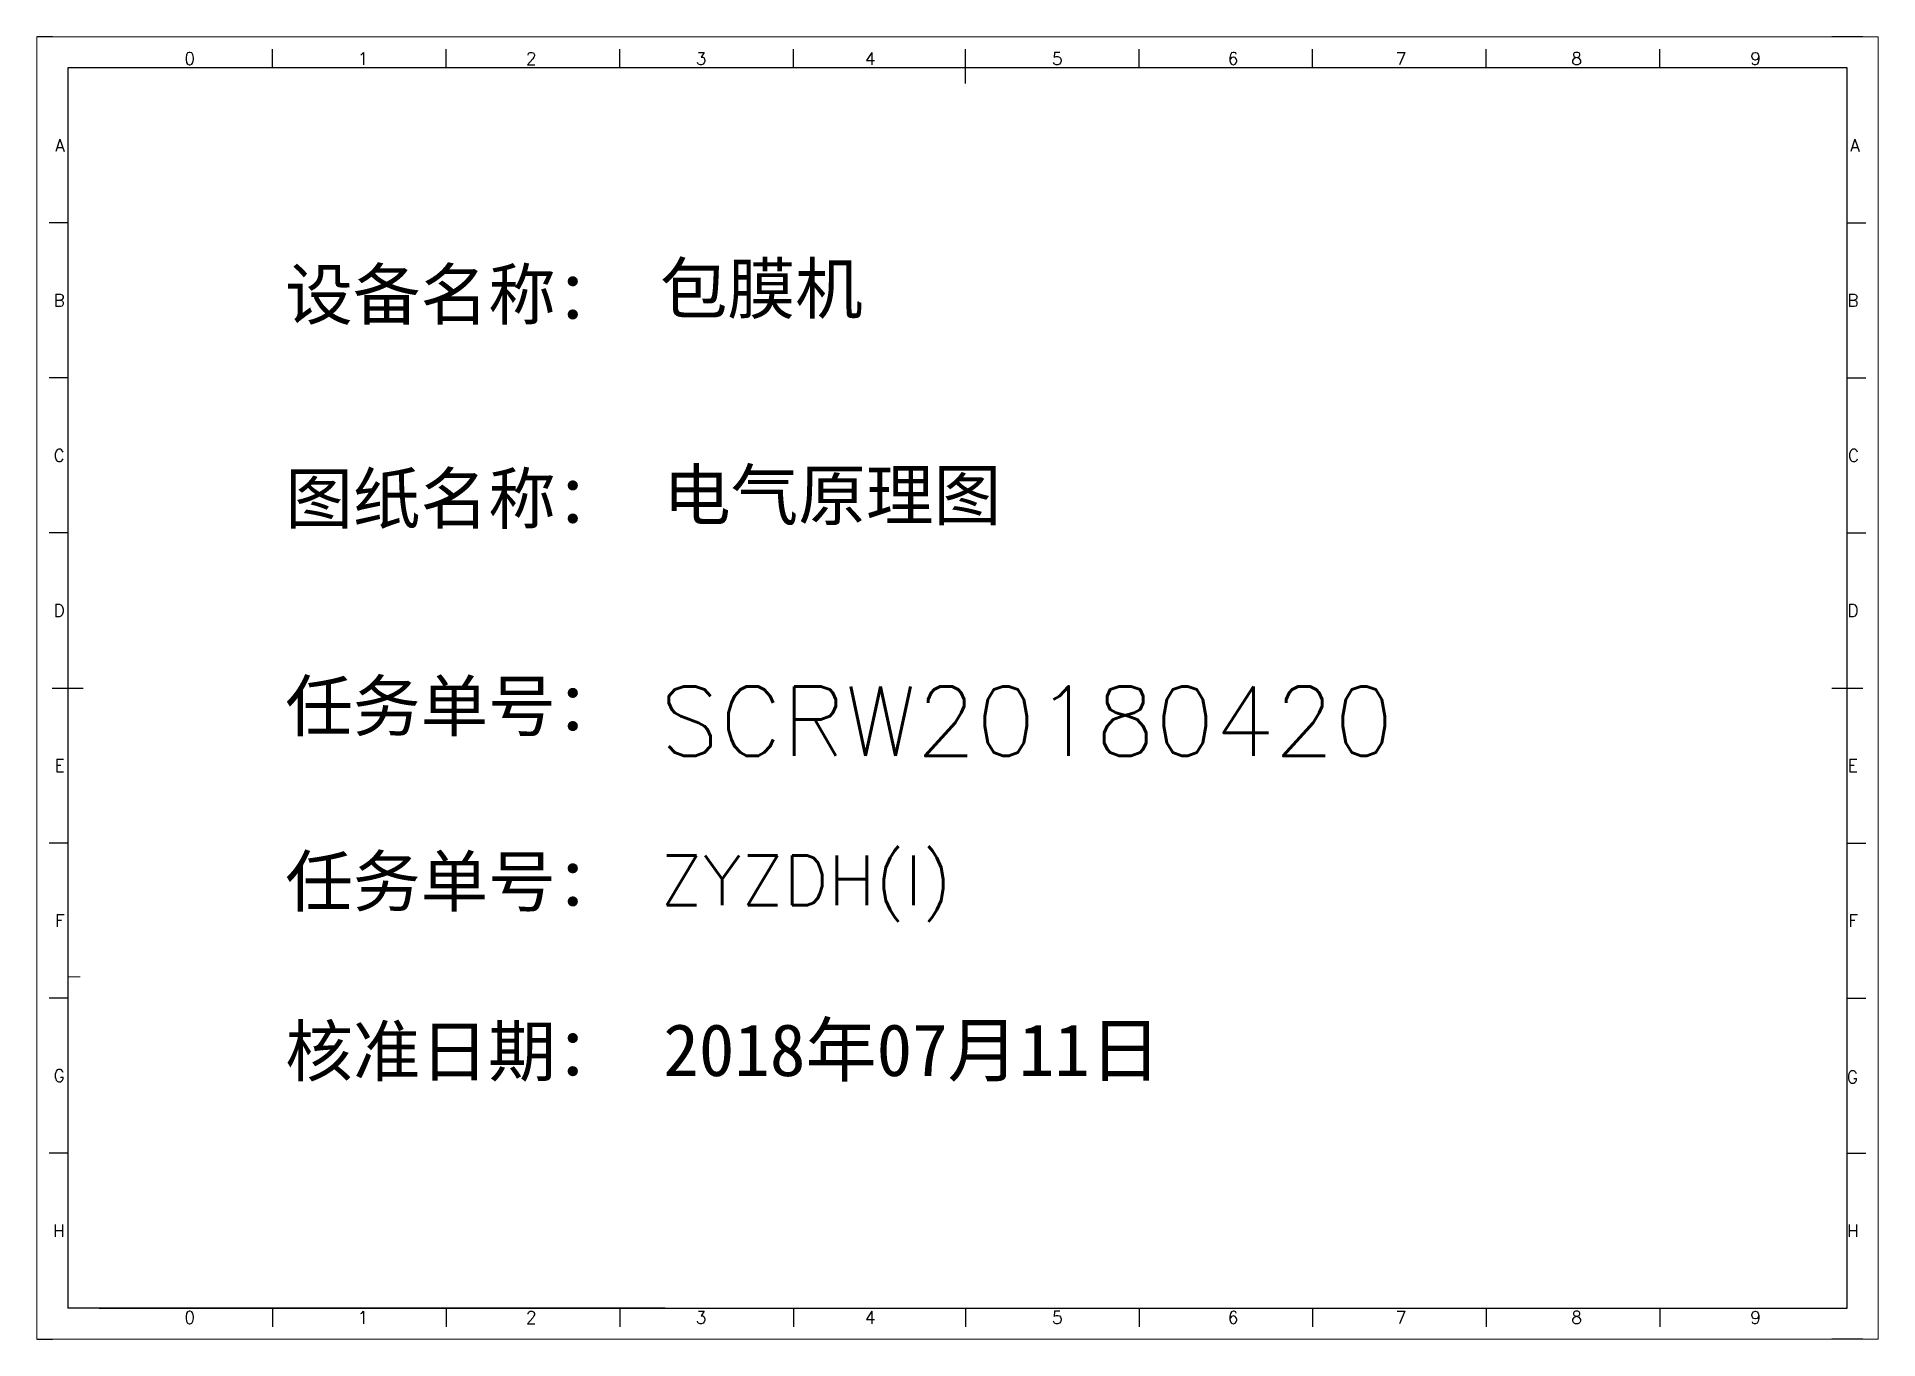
# Model space of a CAD drawing. Extents: x 49673 to 52330, y -5620 to -4375.
# Drawn here: x 49675.4 to 49972.4, y -4584.8 to -4374.8 of the extents above; entities that cross this region are included whole.
import ezdxf
from ezdxf.enums import TextEntityAlignment as Align

# ---------------------------------------------------------------- set-up
doc = ezdxf.new("R2010")
doc.units = 0
doc.header["$MEASUREMENT"] = 0
doc.layers.add('AE_BOR', color=1, linetype='Continuous')
doc.layers.add('电气图内容', color=7, linetype='Continuous')
doc.styles.get("Standard").update_dxf_attribs({"font": 'txt.shx'})
doc.styles.add('WD', font='simplex.shx', dxfattribs={"bigfont": 'gbcbig.shx'})

msp = doc.modelspace()

# ---------------------------------------------------------------- texts
at = {"color": 3, "lineweight": 211, "insert": (49776.38, -4444.68), "char_height": 8, "width": 103.4463, "attachment_point": 1}
msp.add_mtext('{\\fSimSun|b1|i0|c134|p2;\\C256;电气原理图}', dxfattribs=at)
at = {"layer": 'AE_BOR', "style": 'WD'}
for s, p in [('0', (49700.05, -4379.3)), ('1', (49727.98, -4379.3)), ('2', (49755.13, -4379.3)), ('3', (49782.53, -4379.3)), ('4', (49809.83, -4379.3)), ('5', (49839.98, -4379.3)), ('6', (49868.32, -4379.3)), ('7', (49895.42, -4379.3)), ('8', (49923.75, -4379.3)), ('9', (49952.61, -4379.3)), ('0', (49700.05, -4582.3)), ('1', (49727.98, -4582.3)), ('2', (49755.13, -4582.3)), ('3', (49782.53, -4582.3)), ('4', (49809.83, -4582.3)), ('5', (49839.98, -4582.3)), ('6', (49868.32, -4582.3)), ('7', (49895.42, -4582.3)), ('8', (49923.75, -4582.3)), ('9', (49952.61, -4582.3))]:
    msp.add_text(s, height=2, dxfattribs=at).set_placement(p, align=Align.CENTER)
for s, p in [('A', (49679.88, -4392.3)), ('A', (49969.41, -4392.3)), ('B', (49679.88, -4417.3)), ('B', (49969.22, -4417.3)), ('C', (49679.88, -4442.3)), ('C', (49969.31, -4442.3)), ('D', (49679.88, -4467.3)), ('D', (49969.22, -4467.3)), ('E', (49679.88, -4492.3)), ('E', (49969.12, -4492.3)), ('F', (49679.88, -4517.3)), ('F', (49969.12, -4517.3)), ('F', (49969.12, -4517.3)), ('G', (49679.88, -4542.3)), ('G', (49969.12, -4542.52)), ('H', (49679.88, -4567.3)), ('H', (49969.22, -4567.3))]:
    msp.add_text(s, height=2, dxfattribs=at).set_placement(p, align=Align.MIDDLE_RIGHT)
at = {"layer": '电气图内容', "color": 7, "attachment_point": 1}
for s, insert, char_height in [('{\\f宋体|b0|i0|c134|p2;包膜机}', (49775.87, -4411.4), 8), ('设备名称：', (49715.45, -4412.34), 8), ('图纸名称：', (49715.45, -4445.25), 8), ('任务单号：', (49715.45, -4478.71), 8), ('SCRW20180420', (49775.87, -4479.53), 11.2266), ('{\\C256;ZYZDH(I)}', (49775.98, -4506.82), 8), ('任务单号：', (49715.45, -4506.99), 8), ('核准日期：', (49715.45, -4534.36), 8), ('{\\fKaiTi_GB2312|b0|i0|c134|p49;\\C256;2018\\fSimSun|b0|i0|c134|p2;年\\fKaiTi_GB2312|b0|i0|c134|p49;07\\fSimSun|b0|i0|c134|p2;月\\fKaiTi_GB2312|b0|i0|c134|p49;11\\fSimSun|b0|i0|c134|p2;日}', (49776.44, -4533.95), 8.41995)]:
    msp.add_mtext(s, dxfattribs=dict(at, insert=insert, char_height=char_height))

# ---------------------------------------------------------------- linework, layer by layer
for p, q in [((49967.38, -4379.8), (49680.38, -4379.8)), ((49680.38, -4379.8), (49680.38, -4579.8)), ((49967.38, -4579.8), (49967.38, -4379.8)), ((49685.41, -4579.8), (49964.91, -4579.8)), ((49806.18, -4579.8), (49866.13, -4579.8)), ((49866.13, -4579.8), (49934.92, -4579.8))]:
    msp.add_line(p, q)
at = {"lineweight": 9, "ltscale": 0.1}
for p, q in [((49680.38, -4526.37), (49682.38, -4526.37)), ((49776.72, -4579.8), (49806.18, -4579.8)), ((49804.82, -4579.8), (49804.82, -4579.8)), ((49804.82, -4579.8), (49804.82, -4579.8)), ((49804.82, -4579.8), (49804.82, -4579.8)), ((49804.82, -4579.8), (49804.82, -4579.8))]:
    msp.add_line(p, q, dxfattribs=at)
at = {"color": 0, "ltscale": 2}
for p, q in [((49967.38, -4579.8), (49967.38, -4558.35)), ((49776.72, -4579.8), (49680.38, -4579.8)), ((49934.92, -4579.8), (49964.91, -4579.8)), ((49934.92, -4579.8), (49967.38, -4579.8))]:
    msp.add_line(p, q, dxfattribs=at)
at = {"layer": 'AE_BOR', "lineweight": 30}
for p, q in [((49677.91, -4374.8), (49675.38, -4374.8)), ((49969.91, -4374.8), (49964.91, -4374.8)), ((49675.38, -4584.8), (49677.91, -4584.8)), ((49969.91, -4584.8), (49964.91, -4584.8))]:
    msp.add_line(p, q, dxfattribs=at)
at = {"layer": 'AE_BOR', "color": 1, "lineweight": 15}
for p, q in [((49675.38, -4374.8), (49972.38, -4374.8)), ((49675.38, -4584.8), (49675.38, -4374.8)), ((49972.38, -4374.8), (49972.38, -4584.8)), ((49972.38, -4584.8), (49675.38, -4584.8))]:
    msp.add_line(p, q, dxfattribs=at)
at = {"layer": 'AE_BOR'}
for p, q in [((49713.41, -4379.8), (49713.41, -4376.8)), ((49741.41, -4379.8), (49741.41, -4376.8)), ((49769.41, -4379.8), (49769.41, -4376.8)), ((49797.41, -4379.8), (49797.41, -4376.8)), ((49825.16, -4379.8), (49825.16, -4376.8)), ((49853.16, -4379.8), (49853.16, -4376.8)), ((49881.16, -4379.8), (49881.16, -4376.8)), ((49909.16, -4379.8), (49909.16, -4376.8)), ((49937.16, -4379.8), (49937.16, -4376.8)), ((49680.38, -4404.8), (49677.38, -4404.8)), ((49967.38, -4404.8), (49970.38, -4404.8)), ((49680.38, -4429.8), (49677.38, -4429.8)), ((49967.38, -4429.8), (49970.38, -4429.8)), ((49680.38, -4454.8), (49677.38, -4454.8)), ((49967.38, -4454.8), (49970.38, -4454.8)), ((49680.38, -4504.8), (49677.38, -4504.8)), ((49967.38, -4504.8), (49970.38, -4504.8)), ((49680.38, -4529.8), (49677.38, -4529.8)), ((49967.38, -4529.8), (49970.38, -4529.8)), ((49680.38, -4554.8), (49677.38, -4554.8)), ((49967.38, -4554.8), (49970.38, -4554.8)), ((49713.41, -4579.8), (49713.41, -4582.8)), ((49741.41, -4579.8), (49741.41, -4582.8)), ((49769.41, -4579.8), (49769.41, -4582.8)), ((49797.41, -4579.8), (49797.41, -4582.8)), ((49825.16, -4579.8), (49825.16, -4582.8)), ((49853.16, -4579.8), (49853.16, -4582.8)), ((49881.16, -4579.8), (49881.16, -4582.8)), ((49909.16, -4579.8), (49909.16, -4582.8)), ((49937.16, -4579.8), (49937.16, -4582.8))]:
    msp.add_line(p, q, dxfattribs=at)
at = {"layer": 'AE_BOR', "color": 2, "lineweight": 30}
for p, q in [((49825.16, -4382.3), (49825.16, -4377.3)), ((49677.88, -4479.8), (49682.88, -4479.8)), ((49964.88, -4479.8), (49969.88, -4479.8)), ((49825.16, -4579.8), (49825.16, -4582.3))]:
    msp.add_line(p, q, dxfattribs=at)

msp.set_redraw_order([(e.dxf.handle, doc.entitydb.next_handle()) for e in msp.query("TEXT MTEXT ATTDEF DIMENSION ARC_DIMENSION")])  # texts and dimensions are drawn at this point

doc.saveas('drawing.dxf')
